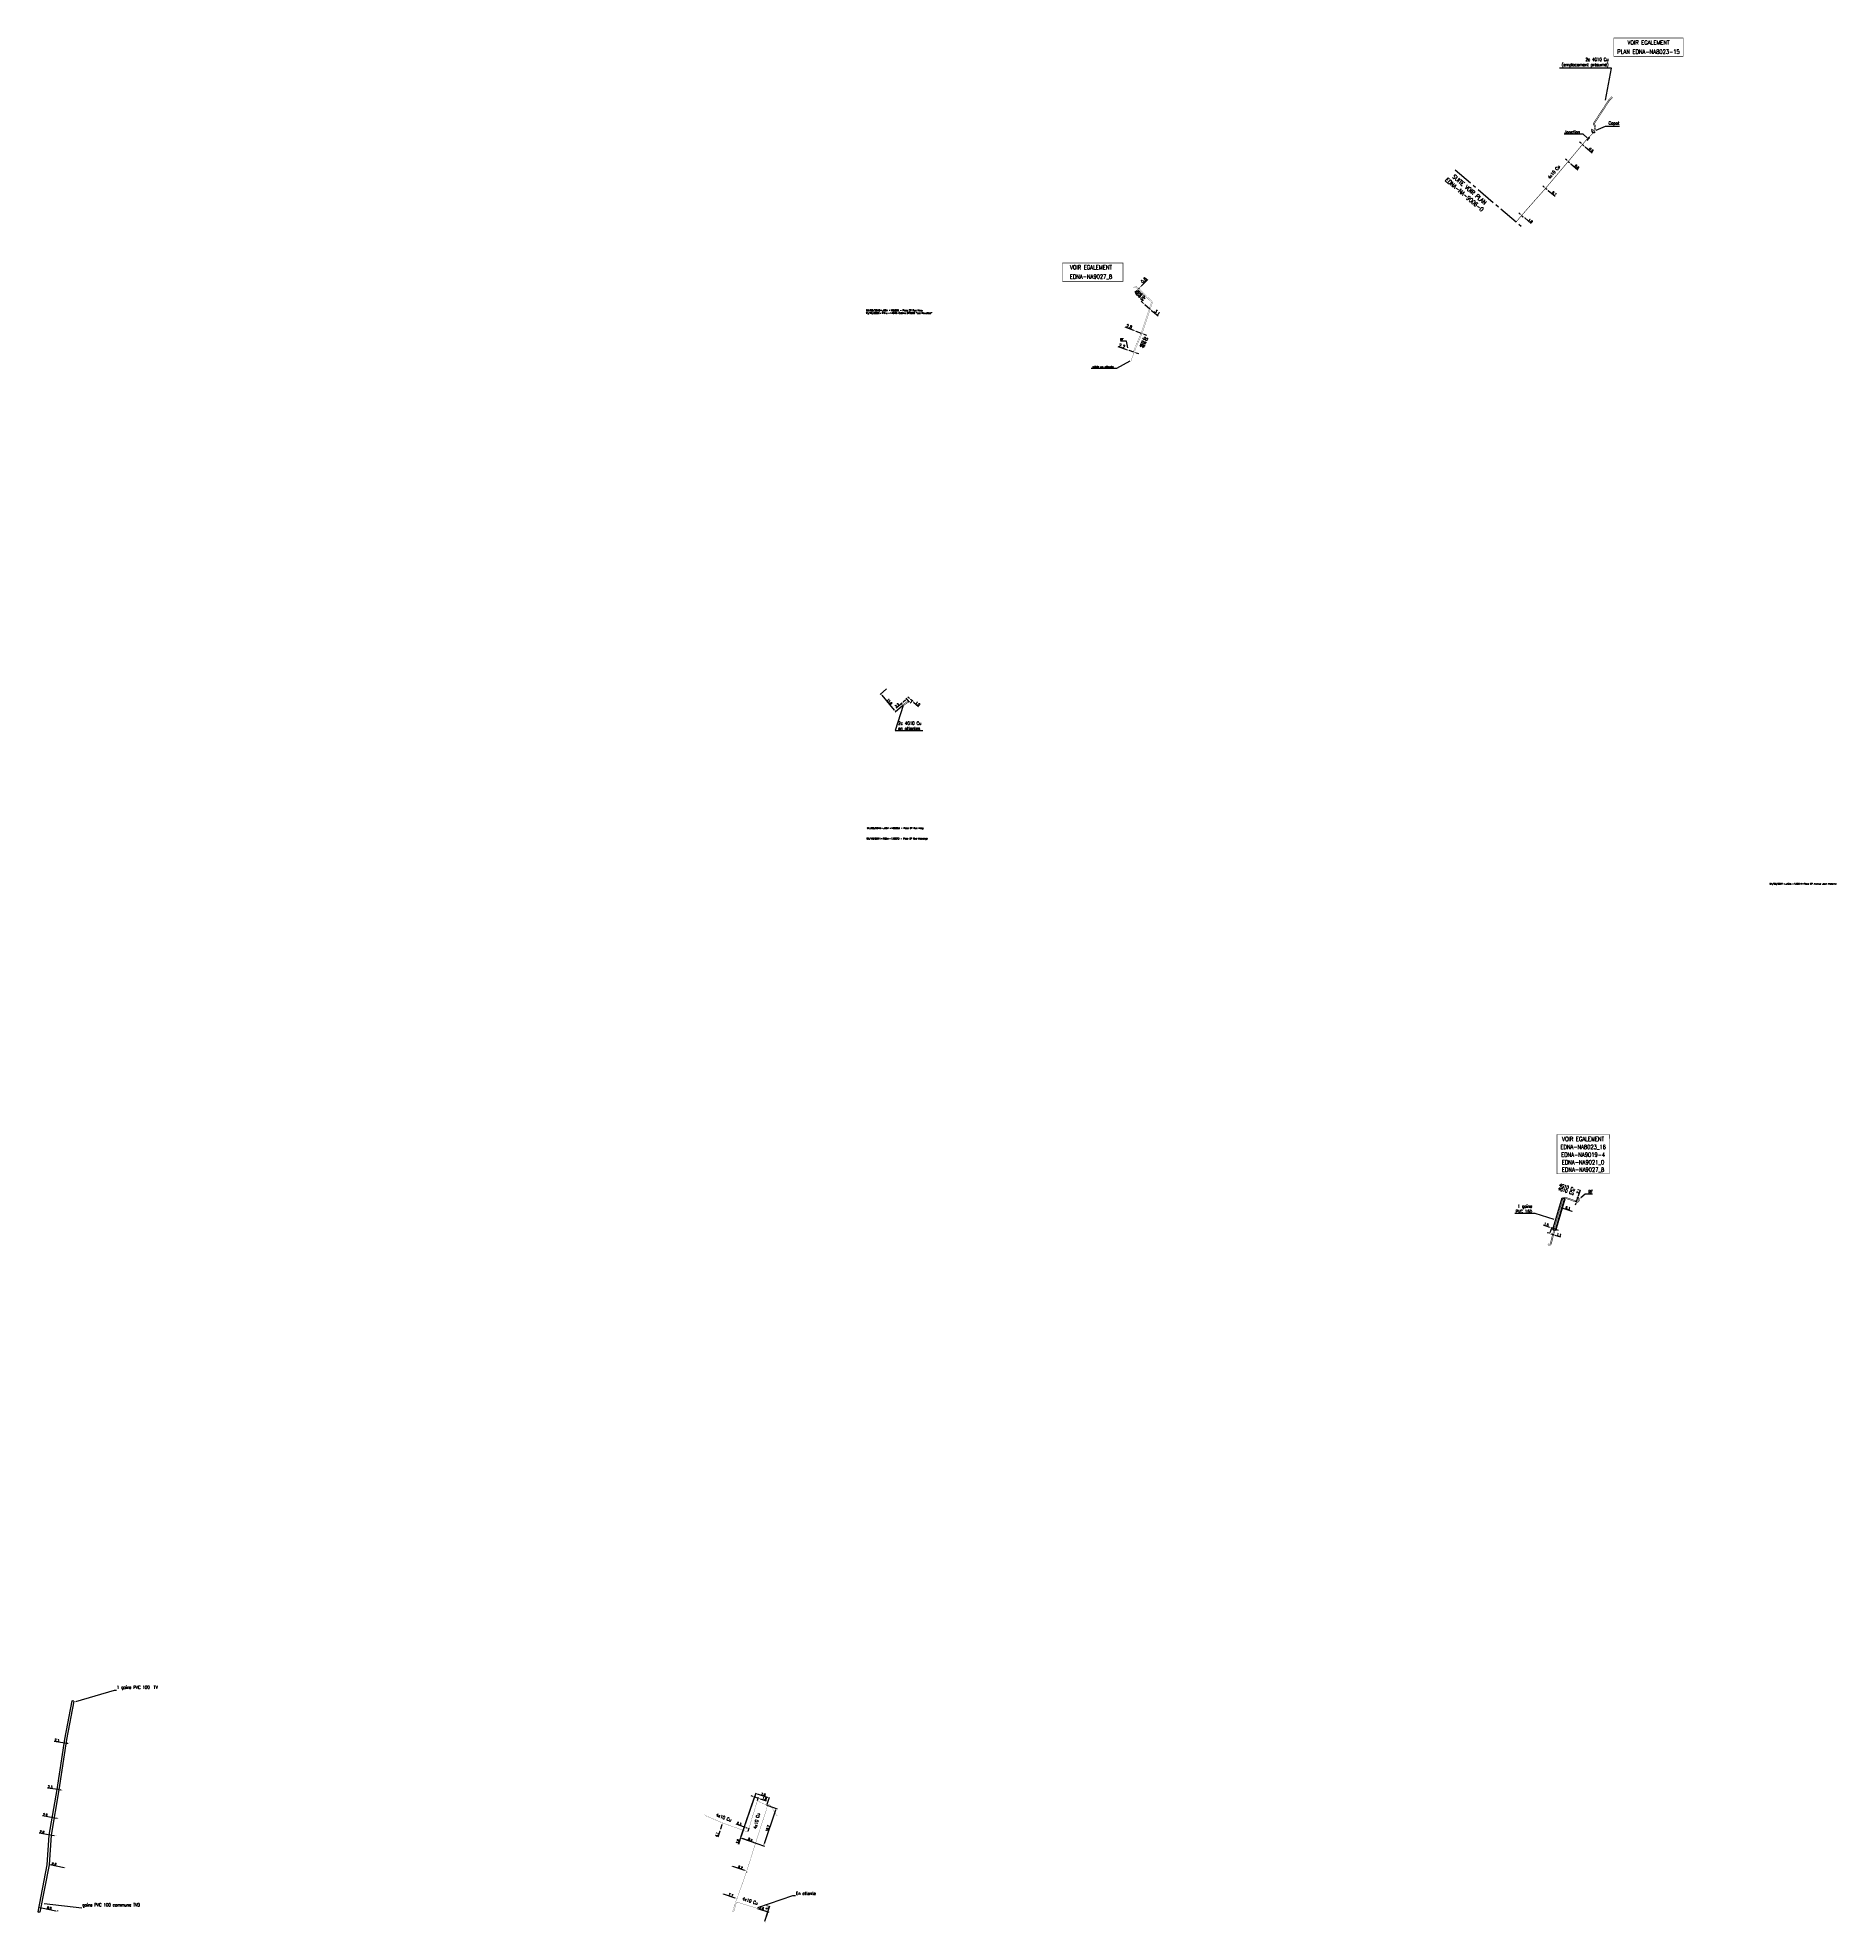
# Model space of a CAD drawing. Header units: millimetres. Extents: x 185116 to 185972, y 126995 to 127892.
import ezdxf
from ezdxf.enums import TextEntityAlignment as Align

# ---------------------------------------------------------------- set-up
doc = ezdxf.new("R2010")
doc.units = ezdxf.units.MM
doc.header["$PDMODE"] = 34
for name, pattern in [('CENTER2', [28.575, 19.05, -3.175, 3.175, -3.175]), ('E_ST_Al', [2000, 1000, 1000]), ('E_ST_Cu', [2000, 1000, 1000])]:
    doc.linetypes.add(name, pattern=pattern)
doc.layers.get('0').update_dxf_attribs({"linetype": 'CONTINUOUS'})
doc.layers.get('Defpoints').update_dxf_attribs({"linetype": 'CONTINUOUS'})
for name, color, linetype in [('E_100', 3, 'CONTINUOUS'), ('E_110', 1, 'CONTINUOUS'), ('E_300', 7, 'CONTINUOUS'), ('E_400', 7, 'CONTINUOUS'), ('E_900', 7, 'CONTINUOUS'), ('E_930', 7, 'CONTINUOUS')]:
    doc.layers.add(name, color=color, linetype=linetype)
doc.layers.add('E_910', color=7, linetype='CONTINUOUS', plot=False)
doc.styles.add('M_ROMANS', font='ROMANS.shx', dxfattribs={"width": 0.75})
doc.styles.get("Standard").update_dxf_attribs({"font": 'romans.shx', "width": 0.85})
doc.dimstyles.get("Standard").update_dxf_attribs({"dimtxt": 1.5, "dimasz": 1.2, "dimexe": 0.625, "dimexo": 0.625, "dimgap": 0.25, "dimtad": 1, "dimdec": 1, "dimzin": 0, "dimdsep": 46, "dimtxsty": 'Standard', "dimcen": -0.5, "dimadec": 0, "dimazin": 0, "dimtfac": 1, "dimtdec": 1, "dimtmove": 0, "dimatfit": 3, "dimfxl": 0, "dimtolj": 1, "dimtzin": 0, "dimarcsym": 0})

# ---------------------------------------------------------------- blocks, each defined once
blk = doc.blocks.new('*D0')
at = {"layer": 'Defpoints', "color": 0, "linetype": 'Continuous', "transparency": 16777216}
for p in [(185822.65, 127807.3), (185823.41, 127806.66), (185823.41, 127806.66)]:
    blk.add_point(p, dxfattribs=at)
at = {"layer": 'E_110', "color": 0, "linetype": 'Continuous', "lineweight": -2, "transparency": 16777216}
for p, q in [((185821.97, 127807.89), (185821.28, 127808.47)), ((185822.65, 127807.3), (185823.41, 127806.66)), ((185823.11, 127806.3), (185823.11, 127806.3)), ((185824.1, 127806.07), (185827.23, 127803.4))]:
    blk.add_line(p, q, dxfattribs=at)
at = {"layer": 'E_110', "color": 0, "linetype": 'Continuous', "transparency": 16777216}
for points in [[(185822.06, 127808), (185821.87, 127807.77), (185822.65, 127807.3)], [(185824.19, 127806.19), (185824, 127805.96), (185823.41, 127806.66)]]:
    blk.add_solid(points, dxfattribs=at)
at = {"layer": 'E_110', "color": 0, "linetype": 'Continuous', "transparency": 16777216, "insert": (185826.86, 127804.7), "char_height": 1.125, "attachment_point": 5, "rotation": 319.56301}
blk.add_mtext('\\A1;1.0', dxfattribs=at)
blk = doc.blocks.new('*D1')
at = {"layer": 'Defpoints', "color": 0, "linetype": 'Continuous', "transparency": 16777216}
for p in [(185834.05, 127820.19), (185834.58, 127819.73), (185834.58, 127819.73)]:
    blk.add_point(p, dxfattribs=at)
at = {"layer": 'E_110', "color": 0, "linetype": 'Continuous', "lineweight": -2, "transparency": 16777216}
for p, q in [((185833.37, 127820.77), (185832.69, 127821.36)), ((185834.05, 127820.19), (185834.58, 127819.73)), ((185835.27, 127819.15), (185838.52, 127816.37))]:
    blk.add_line(p, q, dxfattribs=at)
at = {"layer": 'E_110', "color": 0, "linetype": 'Continuous', "transparency": 16777216}
for points in [[(185833.47, 127820.89), (185833.27, 127820.66), (185834.05, 127820.19)], [(185835.37, 127819.26), (185835.17, 127819.04), (185834.58, 127819.73)]]:
    blk.add_solid(points, dxfattribs=at)
at = {"layer": 'E_110', "color": 0, "linetype": 'Continuous', "transparency": 16777216, "insert": (185838.1, 127817.71), "char_height": 1.125, "attachment_point": 5, "rotation": 319.45749}
blk.add_mtext('\\A1;0.7', dxfattribs=at)
blk = doc.blocks.new('*D2')
at = {"layer": 'Defpoints', "color": 0, "linetype": 'Continuous', "transparency": 16777216}
for p in [(185844.8, 127832.93), (185845.41, 127832.41), (185845.41, 127832.41)]:
    blk.add_point(p, dxfattribs=at)
at = {"layer": 'E_110', "color": 0, "linetype": 'Continuous', "lineweight": -2, "transparency": 16777216}
for p, q in [((185844.12, 127833.51), (185843.44, 127834.1)), ((185844.8, 127832.93), (185845.41, 127832.41)), ((185846.1, 127831.82), (185849.34, 127829.04))]:
    blk.add_line(p, q, dxfattribs=at)
at = {"layer": 'E_110', "color": 0, "linetype": 'Continuous', "transparency": 16777216}
for points in [[(185844.22, 127833.63), (185844.02, 127833.4), (185844.8, 127832.93)], [(185846.19, 127831.93), (185846, 127831.71), (185845.41, 127832.41)]]:
    blk.add_solid(points, dxfattribs=at)
at = {"layer": 'E_110', "color": 0, "linetype": 'Continuous', "transparency": 16777216, "insert": (185848.93, 127830.39), "char_height": 1.125, "attachment_point": 5, "rotation": 319.45749}
blk.add_mtext('\\A1;0.8', dxfattribs=at)
blk = doc.blocks.new('*D3')
at = {"layer": 'Defpoints', "color": 0, "linetype": 'Continuous', "transparency": 16777216}
for p in [(185851.57, 127841), (185852.25, 127840.42), (185852.25, 127840.42)]:
    blk.add_point(p, dxfattribs=at)
at = {"layer": 'E_110', "color": 0, "linetype": 'Continuous', "lineweight": -2, "transparency": 16777216}
for p, q in [((185850.89, 127841.59), (185850.2, 127842.17)), ((185851.27, 127840.64), (185851.27, 127840.64)), ((185851.57, 127841), (185852.25, 127840.42)), ((185851.95, 127840.06), (185851.95, 127840.06)), ((185852.94, 127839.83), (185856.15, 127837.09))]:
    blk.add_line(p, q, dxfattribs=at)
at = {"layer": 'E_110', "color": 0, "linetype": 'Continuous', "transparency": 16777216}
for points in [[(185850.98, 127841.7), (185850.79, 127841.47), (185851.57, 127841)], [(185853.04, 127839.94), (185852.84, 127839.72), (185852.25, 127840.42)]]:
    blk.add_solid(points, dxfattribs=at)
at = {"layer": 'E_110', "color": 0, "linetype": 'Continuous', "transparency": 16777216, "insert": (185855.75, 127838.41), "char_height": 1.125, "attachment_point": 5, "rotation": 319.45749}
blk.add_mtext('\\A1;0.9', dxfattribs=at)
blk = doc.blocks.new('GIS_MODF')
at = {"color": 0, "linetype": 'Continuous', "flags": 128}
for points in [[(-2.26, -0.01), (-1.76, -0.01)], [(1.76, -0.01), (2.26, -0.01)]]:
    blk.add_lwpolyline(points, dxfattribs=at)
at = {"color": 0, "linetype": 'Continuous'}
blk.add_attdef('DATE', text='', height=0.75, dxfattribs=at).set_placement((-2.58, -0.39), align=Align.RIGHT)
at = {"color": 0, "linetype": 'Continuous', "width": 3.590909}
blk.add_attdef('USER', text='', height=0.75, dxfattribs=at).set_placement((-1.52, -0.39), (1.31, -0.39), align=Align.FIT)
at = {"color": 0, "linetype": 'Continuous'}
blk.add_attdef('DESC', (2.53, -0.39), '', height=0.75, dxfattribs=at)
blk = doc.blocks.new('E_300_04')
at = {"color": 0, "linetype": 'Continuous'}
blk.add_arc((0, 0), 1, 270, 90, dxfattribs=at)
at = {"color": 0, "linetype": 'Continuous', "style": 'M_ROMANS', "width": 0.75, "flags": 3}
for tag, p in [('DEF_COUP', (0, -7.5)), ('DEF_LEG', (0, -5)), ('DEF_TYPE', (0, -10))]:
    blk.add_attdef(tag, text='', height=1.2, dxfattribs=at).set_placement(p, align=Align.MIDDLE)
blk = doc.blocks.new('E_300_02')
at = {"color": 0, "linetype": 'Continuous'}
blk.add_solid([(-1, 0.75), (-1, 0), (1, 0.75), (1, 0)], dxfattribs=at)
at = {"color": 0, "linetype": 'Continuous', "style": 'M_ROMANS', "width": 0.75, "flags": 3}
for tag, p in [('DEF_COUP', (0, -6.75)), ('DEF_TYPE', (0, -9.25)), ('DEF_LEG', (0, -4.25))]:
    blk.add_attdef(tag, text='', height=1.2, dxfattribs=at).set_placement(p, align=Align.MIDDLE)
blk = doc.blocks.new('*D7')
at = {"layer": 'Defpoints', "color": 0, "linetype": 'Continuous', "transparency": 16777216}
for p in [(185117.28, 127001.7), (185117.36, 127002.07), (185125.92, 127000)]:
    blk.add_point(p, dxfattribs=at)
at = {"layer": 'E_100', "color": 0, "linetype": 'Continuous', "lineweight": -2, "transparency": 16777216}
for p, q in [((185117.37, 127002.16), (185117.45, 127002.53)), ((185125.11, 127000.54), (185118.24, 127001.9)), ((185126.01, 127000.46), (185126.08, 127000.83))]:
    blk.add_line(p, q, dxfattribs=at)
at = {"layer": 'E_100', "color": 0, "linetype": 'Continuous', "transparency": 16777216}
for points in [[(185118.27, 127002.04), (185118.21, 127001.75), (185117.36, 127002.07)], [(185125.14, 127000.69), (185125.08, 127000.4), (185125.99, 127000.37)]]:
    blk.add_solid(points, dxfattribs=at)
at = {"layer": 'E_100', "color": 0, "linetype": 'Continuous', "transparency": 16777216, "insert": (185122.02, 127001.92), "char_height": 1.125, "attachment_point": 5, "rotation": 348.86603}
blk.add_mtext('\\A1;8.8', dxfattribs=at)
blk = doc.blocks.new('*D8')
at = {"layer": 'Defpoints', "color": 0, "linetype": 'Continuous', "transparency": 16777216}
for p in [(185121.4, 127022.62), (185121.4, 127022.62), (185130.04, 127020.94)]:
    blk.add_point(p, dxfattribs=at)
at = {"layer": 'E_100', "color": 0, "linetype": 'Continuous', "lineweight": -2, "transparency": 16777216}
blk.add_line((185129.15, 127021.11), (185122.28, 127022.45), dxfattribs=at)
at = {"layer": 'E_100', "color": 0, "linetype": 'Continuous', "transparency": 16777216}
for points in [[(185122.31, 127022.6), (185122.25, 127022.3), (185121.4, 127022.62)], [(185129.18, 127021.26), (185129.13, 127020.97), (185130.04, 127020.94)]]:
    blk.add_solid(points, dxfattribs=at)
at = {"layer": 'E_100', "color": 0, "linetype": 'Continuous', "transparency": 16777216, "insert": (185124.28, 127022.83), "char_height": 1.125, "attachment_point": 5, "rotation": 348.99525}
blk.add_mtext('\\A1;8.8', dxfattribs=at)
blk = doc.blocks.new('*D9')
at = {"layer": 'Defpoints', "color": 0, "linetype": 'Continuous', "transparency": 16777216}
for p in [(185129.42, 127080.44), (185129.42, 127080.44), (185131.74, 127080.1)]:
    blk.add_point(p, dxfattribs=at)
at = {"layer": 'E_100', "color": 0, "linetype": 'Continuous', "lineweight": -2, "transparency": 16777216}
for p, q in [((185129.42, 127080.44), (185124.3, 127081.18)), ((185129.49, 127080.9), (185129.49, 127080.9)), ((185130.84, 127080.23), (185130.32, 127080.31)), ((185131.8, 127080.57), (185131.8, 127080.57))]:
    blk.add_line(p, q, dxfattribs=at)
at = {"layer": 'E_100', "color": 0, "linetype": 'Continuous', "transparency": 16777216}
for points in [[(185130.34, 127080.46), (185130.29, 127080.16), (185129.42, 127080.44)], [(185130.87, 127080.38), (185130.82, 127080.08), (185131.74, 127080.1)]]:
    blk.add_solid(points, dxfattribs=at)
at = {"layer": 'E_100', "color": 0, "linetype": 'Continuous', "transparency": 16777216, "insert": (185125.59, 127081.75), "char_height": 1.125, "attachment_point": 5, "rotation": 351.75011}
blk.add_mtext('\\A1;2.3', dxfattribs=at)
blk = doc.blocks.new('*D10')
at = {"layer": 'Defpoints', "color": 0, "linetype": 'Continuous', "transparency": 16777216}
for p in [(185123.82, 127044.92), (185123.82, 127044.92), (185126.64, 127044.41)]:
    blk.add_point(p, dxfattribs=at)
at = {"layer": 'E_100', "color": 0, "linetype": 'Continuous', "lineweight": -2, "transparency": 16777216}
for p, q in [((185123.82, 127044.92), (185118.77, 127045.82)), ((185125.76, 127044.57), (185124.7, 127044.76))]:
    blk.add_line(p, q, dxfattribs=at)
at = {"layer": 'E_100', "color": 0, "linetype": 'Continuous', "transparency": 16777216}
for points in [[(185124.73, 127044.91), (185124.67, 127044.61), (185123.82, 127044.92)], [(185125.79, 127044.72), (185125.73, 127044.42), (185126.64, 127044.41)]]:
    blk.add_solid(points, dxfattribs=at)
at = {"layer": 'E_100', "color": 0, "linetype": 'Continuous', "transparency": 16777216, "insert": (185120.05, 127046.35), "char_height": 1.125, "attachment_point": 5, "rotation": 349.82994}
blk.add_mtext('\\A1;2.9', dxfattribs=at)
blk = doc.blocks.new('*D11')
at = {"layer": 'Defpoints', "color": 0, "linetype": 'Continuous', "transparency": 16777216}
for p in [(185126.21, 127058.3), (185126.21, 127058.3), (185128.49, 127057.97)]:
    blk.add_point(p, dxfattribs=at)
at = {"layer": 'E_100', "color": 0, "linetype": 'Continuous', "lineweight": -2, "transparency": 16777216}
for p, q in [((185126.21, 127058.3), (185121.09, 127059.04)), ((185127.6, 127058.1), (185127.11, 127058.17))]:
    blk.add_line(p, q, dxfattribs=at)
at = {"layer": 'E_100', "color": 0, "linetype": 'Continuous', "transparency": 16777216}
for points in [[(185127.13, 127058.32), (185127.08, 127058.02), (185126.21, 127058.3)], [(185127.62, 127058.25), (185127.58, 127057.95), (185128.49, 127057.97)]]:
    blk.add_solid(points, dxfattribs=at)
at = {"layer": 'E_100', "color": 0, "linetype": 'Continuous', "transparency": 16777216, "insert": (185122.38, 127059.61), "char_height": 1.125, "attachment_point": 5, "rotation": 351.75011}
blk.add_mtext('\\A1;2.3', dxfattribs=at)
blk = doc.blocks.new('*D12')
at = {"layer": 'Defpoints', "color": 0, "linetype": 'Continuous', "transparency": 16777216}
for p in [(185122.34, 127036.69), (185122.34, 127036.68), (185125.14, 127036.18)]:
    blk.add_point(p, dxfattribs=at)
at = {"layer": 'E_100', "color": 0, "linetype": 'Continuous', "lineweight": -2, "transparency": 16777216}
for p, q in [((185122.34, 127036.69), (185117.25, 127037.61)), ((185122.42, 127037.14), (185122.42, 127037.15)), ((185124.26, 127036.35), (185123.23, 127036.53)), ((185125.22, 127036.64), (185125.22, 127036.65))]:
    blk.add_line(p, q, dxfattribs=at)
at = {"layer": 'E_100', "color": 0, "linetype": 'Continuous', "transparency": 16777216}
for points in [[(185123.25, 127036.68), (185123.2, 127036.39), (185122.34, 127036.69)], [(185124.28, 127036.5), (185124.23, 127036.2), (185125.14, 127036.19)]]:
    blk.add_solid(points, dxfattribs=at)
at = {"layer": 'E_100', "color": 0, "linetype": 'Continuous', "transparency": 16777216, "insert": (185118.55, 127038.13), "char_height": 1.125, "attachment_point": 5, "rotation": 349.82994}
blk.add_mtext('\\A1;2.8', dxfattribs=at)
blk = doc.blocks.new('*D13')
at = {"layer": 'Defpoints', "color": 0, "linetype": 'Continuous', "transparency": 16777216}
for p in [(185836.56, 127322.75), (185836.56, 127322.75), (185837.61, 127322.42)]:
    blk.add_point(p, dxfattribs=at)
at = {"layer": 'E_110', "color": 0, "linetype": 'Continuous', "lineweight": -2, "transparency": 16777216}
for p, q in [((185835.7, 127323.02), (185834.84, 127323.28)), ((185836.56, 127322.75), (185837.61, 127322.42)), ((185838.47, 127322.15), (185841.21, 127321.28))]:
    blk.add_line(p, q, dxfattribs=at)
at = {"layer": 'E_110', "color": 0, "linetype": 'Continuous', "transparency": 16777216}
for points in [[(185835.75, 127323.16), (185835.66, 127322.87), (185836.56, 127322.75)], [(185838.51, 127322.29), (185838.42, 127322), (185837.61, 127322.42)]]:
    blk.add_solid(points, dxfattribs=at)
at = {"layer": 'E_110', "color": 0, "linetype": 'Continuous', "transparency": 16777216, "insert": (185840.49, 127322.3), "char_height": 1.125, "attachment_point": 5, "rotation": 342.54563}
blk.add_mtext('\\A1;1.1', dxfattribs=at)
blk = doc.blocks.new('*D14')
at = {"layer": 'Defpoints', "color": 0, "linetype": 'Continuous', "transparency": 16777216}
for p in [(185841.37, 127335.3), (185847.34, 127333.26), (185847.34, 127333.26)]:
    blk.add_point(p, dxfattribs=at)
at = {"layer": 'E_110', "color": 0, "linetype": 'Continuous', "lineweight": -2, "transparency": 16777216}
blk.add_line((185842.23, 127335), (185846.48, 127333.55), dxfattribs=at)
at = {"layer": 'E_110', "color": 0, "linetype": 'Continuous', "transparency": 16777216}
for points in [[(185842.27, 127335.15), (185842.18, 127334.86), (185841.37, 127335.3)], [(185846.53, 127333.69), (185846.44, 127333.41), (185847.34, 127333.26)]]:
    blk.add_solid(points, dxfattribs=at)
at = {"layer": 'E_110', "color": 0, "linetype": 'Continuous', "transparency": 16777216, "insert": (185844.6, 127334.99), "char_height": 1.125, "attachment_point": 5, "rotation": 341.132}
blk.add_mtext('\\A1;6.3', dxfattribs=at)
blk = doc.blocks.new('*D15')
at = {"layer": 'Defpoints', "color": 0, "linetype": 'Continuous', "transparency": 16777216}
for p in [(185849.44, 127340.03), (185849.54, 127337.78), (185850.23, 127339.77)]:
    blk.add_point(p, dxfattribs=at)
at = {"layer": 'E_110', "color": 0, "linetype": 'Continuous', "lineweight": -2, "transparency": 16777216}
for p, q in [((185848.45, 127337.2), (185848.16, 127336.35)), ((185849.1, 127337.93), (185848.31, 127338.2)), ((185848.75, 127338.05), (185849.44, 127340.03)), ((185849.79, 127339.91), (185848.99, 127340.18)), ((185849.73, 127340.88), (185850.72, 127343.72))]:
    blk.add_line(p, q, dxfattribs=at)
at = {"layer": 'E_110', "color": 0, "linetype": 'Continuous', "transparency": 16777216}
for points in [[(185848.31, 127337.25), (185848.6, 127337.15), (185848.75, 127338.05)], [(185849.59, 127340.93), (185849.88, 127340.83), (185849.44, 127340.03)]]:
    blk.add_solid(points, dxfattribs=at)
at = {"layer": 'E_110', "color": 0, "linetype": 'Continuous', "transparency": 16777216, "insert": (185849.67, 127342.97), "char_height": 1.125, "attachment_point": 5, "rotation": 70.85843}
blk.add_mtext('\\A1;2.1', dxfattribs=at)
blk = doc.blocks.new('*D17')
at = {"layer": 'Defpoints', "color": 0, "linetype": 'Continuous', "transparency": 16777216}
for p in [(185836.1, 127323), (185836.94, 127325.52), (185838.39, 127325.02)]:
    blk.add_point(p, dxfattribs=at)
at = {"layer": 'E_110', "color": 0, "linetype": 'Continuous', "lineweight": -2, "transparency": 16777216}
for p, q in [((185836.09, 127325.81), (185833.12, 127326.84)), ((185836.25, 127323.44), (185837.09, 127325.96)), ((185838.39, 127325.02), (185836.94, 127325.52)), ((185839.24, 127324.73), (185840.09, 127324.43))]:
    blk.add_line(p, q, dxfattribs=at)
at = {"layer": 'E_110', "color": 0, "linetype": 'Continuous', "transparency": 16777216}
for points in [[(185836.14, 127325.95), (185836.04, 127325.67), (185836.94, 127325.52)], [(185839.28, 127324.87), (185839.19, 127324.58), (185838.39, 127325.02)]]:
    blk.add_solid(points, dxfattribs=at)
at = {"layer": 'E_110', "color": 0, "linetype": 'Continuous', "transparency": 16777216, "insert": (185834.42, 127327.18), "char_height": 1.125, "attachment_point": 5, "rotation": 340.97606}
blk.add_mtext('\\A1;1.5', dxfattribs=at)
blk = doc.blocks.new('*D18')
at = {"layer": 'Defpoints', "color": 0, "linetype": 'Continuous', "transparency": 16777216}
for p in [(185531.29, 127574.82), (185531.63, 127576.65), (185532.61, 127576.34)]:
    blk.add_point(p, dxfattribs=at)
at = {"layer": 'E_110', "color": 0, "linetype": 'Continuous', "lineweight": -2, "transparency": 16777216}
for p, q in [((185531.22, 127577.55), (185530.54, 127578.14)), ((185531.6, 127575.18), (185532.92, 127576.69)), ((185531.9, 127576.96), (185532.61, 127576.34)), ((185531.94, 127577.01), (185532.21, 127577.32)), ((185533.29, 127575.75), (185535.66, 127573.68))]:
    blk.add_line(p, q, dxfattribs=at)
at = {"layer": 'E_110', "color": 0, "linetype": 'Continuous', "transparency": 16777216}
for points in [[(185531.32, 127577.67), (185531.12, 127577.44), (185531.9, 127576.96)], [(185533.39, 127575.86), (185533.19, 127575.63), (185532.61, 127576.34)]]:
    blk.add_solid(points, dxfattribs=at)
at = {"layer": 'E_110', "color": 0, "linetype": 'Continuous', "transparency": 16777216, "insert": (185535.31, 127574.98), "char_height": 1.125, "attachment_point": 5, "rotation": 318.91366}
blk.add_mtext('\\A1;1.0', dxfattribs=at)
blk = doc.blocks.new('*D19')
at = {"layer": 'Defpoints', "color": 0, "linetype": 'Continuous', "transparency": 16777216}
for p in [(185528.39, 127574.27), (185530.12, 127577.16), (185531.71, 127575.31)]:
    blk.add_point(p, dxfattribs=at)
at = {"layer": 'E_110', "color": 0, "linetype": 'Continuous', "lineweight": -2, "transparency": 16777216}
for p, q in [((185527.69, 127575.08), (185525.02, 127572.79)), ((185528.08, 127574.63), (185527.39, 127575.44)), ((185529.44, 127576.58), (185528.38, 127575.67)), ((185531.41, 127575.66), (185529.82, 127577.52))]:
    blk.add_line(p, q, dxfattribs=at)
at = {"layer": 'E_110', "color": 0, "linetype": 'Continuous', "transparency": 16777216}
for points in [[(185528.28, 127575.78), (185528.47, 127575.55), (185527.69, 127575.08)], [(185529.34, 127576.69), (185529.54, 127576.46), (185530.12, 127577.16)]]:
    blk.add_solid(points, dxfattribs=at)
at = {"layer": 'E_110', "color": 0, "linetype": 'Continuous', "transparency": 16777216, "insert": (185525.43, 127574.14), "char_height": 1.125, "attachment_point": 5, "rotation": 40.55732}
blk.add_mtext('\\A1;3.2', dxfattribs=at)
blk = doc.blocks.new('*D20')
at = {"layer": 'Defpoints', "color": 0, "linetype": 'Continuous', "transparency": 16777216}
for p in [(185517.67, 127579.62), (185520.77, 127582.28), (185528.39, 127574.27)]:
    blk.add_point(p, dxfattribs=at)
at = {"layer": 'E_110', "color": 0, "linetype": 'Continuous', "lineweight": -2, "transparency": 16777216}
for p, q in [((185520.42, 127581.97), (185517.32, 127579.31)), ((185524.27, 127571.93), (185518.26, 127578.94)), ((185528.03, 127573.97), (185524.51, 127570.94))]:
    blk.add_line(p, q, dxfattribs=at)
at = {"layer": 'E_110', "color": 0, "linetype": 'Continuous', "transparency": 16777216}
for points in [[(185518.37, 127579.03), (185518.15, 127578.84), (185517.67, 127579.62)], [(185524.39, 127572.03), (185524.16, 127571.83), (185524.86, 127571.25)]]:
    blk.add_solid(points, dxfattribs=at)
at = {"layer": 'E_110', "color": 0, "linetype": 'Continuous', "transparency": 16777216, "insert": (185521.84, 127575.92), "char_height": 1.125, "attachment_point": 5, "rotation": 310.64635}
blk.add_mtext('\\A1;11.0', dxfattribs=at)
blk = doc.blocks.new('*D21')
at = {"layer": 'Defpoints', "color": 0, "linetype": 'Continuous', "transparency": 16777216}
for p in [(185442.33, 127042.46), (185441.05, 127038.56), (185441.05, 127038.56)]:
    blk.add_point(p, dxfattribs=at)
at = {"layer": 'E_110', "color": 0, "linetype": 'Continuous', "lineweight": -2, "transparency": 16777216}
for p, q in [((185442.05, 127041.6), (185441.33, 127039.42)), ((185441.05, 127038.56), (185440.1, 127035.71))]:
    blk.add_line(p, q, dxfattribs=at)
at = {"layer": 'E_110', "color": 0, "linetype": 'Continuous', "transparency": 16777216}
for points in [[(185441.9, 127041.65), (185442.19, 127041.56), (185442.33, 127042.46)], [(185441.18, 127039.47), (185441.47, 127039.37), (185441.05, 127038.56)]]:
    blk.add_solid(points, dxfattribs=at)
at = {"layer": 'E_110', "color": 0, "linetype": 'Continuous', "transparency": 16777216, "insert": (185439.72, 127036.94), "char_height": 1.125, "attachment_point": 5, "rotation": 71.75228}
blk.add_mtext('\\A1;4.1', dxfattribs=at)
blk = doc.blocks.new('*D22')
at = {"layer": 'Defpoints', "color": 0, "linetype": 'Continuous', "transparency": 16777216}
for p in [(185451, 127035.3), (185451, 127035.3), (185452.23, 127038.9)]:
    blk.add_point(p, dxfattribs=at)
at = {"layer": 'E_110', "color": 0, "linetype": 'Continuous', "lineweight": -2, "transparency": 16777216}
for p, q in [((185451, 127035.3), (185449.94, 127032.2)), ((185451.94, 127038.05), (185451.29, 127036.16))]:
    blk.add_line(p, q, dxfattribs=at)
at = {"layer": 'E_110', "color": 0, "linetype": 'Continuous', "transparency": 16777216}
for points in [[(185451.15, 127036.21), (185451.43, 127036.11), (185451, 127035.3)], [(185451.8, 127038.1), (185452.08, 127038), (185452.23, 127038.9)]]:
    blk.add_solid(points, dxfattribs=at)
at = {"layer": 'E_110', "color": 0, "linetype": 'Continuous', "transparency": 16777216, "insert": (185449.62, 127033.57), "char_height": 1.125, "attachment_point": 5, "rotation": 71.17564}
blk.add_mtext('\\A1;3.8', dxfattribs=at)
blk = doc.blocks.new('*D23')
at = {"layer": 'Defpoints', "color": 0, "linetype": 'Continuous', "transparency": 16777216}
for p in [(185458.19, 127056.4), (185463.46, 127050.89), (185451, 127035.3)]:
    blk.add_point(p, dxfattribs=at)
at = {"layer": 'E_110', "color": 0, "linetype": 'Continuous', "lineweight": -2, "transparency": 16777216}
for p, q in [((185451.15, 127035.75), (185458.34, 127056.84)), ((185463.74, 127054.51), (185459.04, 127056.11)), ((185463.61, 127051.33), (185464.74, 127054.66))]:
    blk.add_line(p, q, dxfattribs=at)
at = {"layer": 'E_110', "color": 0, "linetype": 'Continuous', "transparency": 16777216}
for points in [[(185459.09, 127056.25), (185459, 127055.97), (185458.19, 127056.4)], [(185463.79, 127054.65), (185463.69, 127054.36), (185464.59, 127054.22)]]:
    blk.add_solid(points, dxfattribs=at)
at = {"layer": 'E_110', "color": 0, "linetype": 'Continuous', "transparency": 16777216, "insert": (185461.77, 127055.97), "char_height": 1.125, "attachment_point": 5, "rotation": 341.17564}
blk.add_mtext('\\A1;7.8', dxfattribs=at)
blk = doc.blocks.new('*D24')
at = {"layer": 'Defpoints', "color": 0, "linetype": 'Continuous', "transparency": 16777216}
for p in [(185463.46, 127050.89), (185451, 127035.3), (185461.87, 127031.6)]:
    blk.add_point(p, dxfattribs=at)
at = {"layer": 'E_110', "color": 0, "linetype": 'Continuous', "lineweight": -2, "transparency": 16777216}
for p, q in [((185463.9, 127050.74), (185468.38, 127049.22)), ((185467.64, 127048.51), (185462.16, 127032.45)), ((185451.45, 127035.15), (185462.32, 127031.45))]:
    blk.add_line(p, q, dxfattribs=at)
at = {"layer": 'E_110', "color": 0, "linetype": 'Continuous', "transparency": 16777216}
for points in [[(185467.5, 127048.56), (185467.78, 127048.47), (185467.93, 127049.37)], [(185462.02, 127032.5), (185462.31, 127032.4), (185461.87, 127031.6)]]:
    blk.add_solid(points, dxfattribs=at)
at = {"layer": 'E_110', "color": 0, "linetype": 'Continuous', "transparency": 16777216, "insert": (185463.89, 127039.82), "char_height": 1.125, "attachment_point": 5, "rotation": 71.17564}
blk.add_mtext('\\A1;18.7', dxfattribs=at)
blk = doc.blocks.new('*D25')
at = {"layer": 'Defpoints', "color": 0, "linetype": 'Continuous', "transparency": 16777216}
for p in [(185457.65, 127054.81), (185458.84, 127052.72), (185451, 127035.3)]:
    blk.add_point(p, dxfattribs=at)
at = {"layer": 'E_110', "color": 0, "linetype": 'Continuous', "lineweight": -2, "transparency": 16777216}
for p, q in [((185451.15, 127035.75), (185457.8, 127055.26)), ((185456.8, 127055.1), (185455.95, 127055.39)), ((185457.65, 127054.81), (185459.36, 127054.23)), ((185458.99, 127053.17), (185459.51, 127054.67)), ((185460.21, 127053.94), (185463.18, 127052.93))]:
    blk.add_line(p, q, dxfattribs=at)
at = {"layer": 'E_110', "color": 0, "linetype": 'Continuous', "transparency": 16777216}
for points in [[(185456.85, 127055.24), (185456.75, 127054.96), (185457.65, 127054.81)], [(185460.26, 127054.08), (185460.16, 127053.8), (185459.36, 127054.23)]]:
    blk.add_solid(points, dxfattribs=at)
at = {"layer": 'E_110', "color": 0, "linetype": 'Continuous', "transparency": 16777216, "insert": (185462.36, 127054), "char_height": 1.125, "attachment_point": 5, "rotation": 341.17564}
blk.add_mtext('\\A1;1.8', dxfattribs=at)
blk = doc.blocks.new('*D26')
at = {"layer": 'Defpoints', "color": 0, "linetype": 'Continuous', "transparency": 16777216}
for p in [(185452.76, 127040.46), (185451, 127035.3), (185454.41, 127038.16)]:
    blk.add_point(p, dxfattribs=at)
at = {"layer": 'E_110', "color": 0, "linetype": 'Continuous', "lineweight": -2, "transparency": 16777216}
for p, q in [((185452.76, 127040.46), (185448.83, 127041.8)), ((185451.15, 127035.75), (185452.91, 127040.91)), ((185454.09, 127040.01), (185453.61, 127040.17)), ((185454.56, 127038.6), (185455.09, 127040.16))]:
    blk.add_line(p, q, dxfattribs=at)
at = {"layer": 'E_110', "color": 0, "linetype": 'Continuous', "transparency": 16777216}
for points in [[(185453.66, 127040.31), (185453.56, 127040.03), (185452.76, 127040.46)], [(185454.13, 127040.15), (185454.04, 127039.87), (185454.94, 127039.72)]]:
    blk.add_solid(points, dxfattribs=at)
at = {"layer": 'E_110', "color": 0, "linetype": 'Continuous', "transparency": 16777216, "insert": (185450.2, 127042.13), "char_height": 1.125, "attachment_point": 5, "rotation": 341.17564}
blk.add_mtext('\\A1;2.3', dxfattribs=at)
blk = doc.blocks.new('*D27')
at = {"layer": 'Defpoints', "color": 0, "linetype": 'Continuous', "transparency": 16777216}
for p in [(185451, 127035.3), (185451, 127035.3), (185458.1, 127032.88)]:
    blk.add_point(p, dxfattribs=at)
at = {"layer": 'E_110', "color": 0, "linetype": 'Continuous', "lineweight": -2, "transparency": 16777216}
blk.add_line((185457.25, 127033.18), (185451.85, 127035.01), dxfattribs=at)
at = {"layer": 'E_110', "color": 0, "linetype": 'Continuous', "transparency": 16777216}
for points in [[(185451.9, 127035.16), (185451.81, 127034.87), (185451, 127035.3)], [(185457.3, 127033.32), (185457.2, 127033.03), (185458.1, 127032.88)]]:
    blk.add_solid(points, dxfattribs=at)
at = {"layer": 'E_110', "color": 0, "linetype": 'Continuous', "transparency": 16777216, "insert": (185455.62, 127034.52), "char_height": 1.125, "attachment_point": 5, "rotation": 341.17564}
blk.add_mtext('\\A1;8.4', dxfattribs=at)
blk = doc.blocks.new('*D28')
at = {"layer": 'Defpoints', "color": 0, "linetype": 'Continuous', "transparency": 16777216}
for p in [(185446.45, 127021.96), (185446.45, 127021.96), (185453.91, 127019.55)]:
    blk.add_point(p, dxfattribs=at)
at = {"layer": 'E_110', "color": 0, "linetype": 'Continuous', "lineweight": -2, "transparency": 16777216}
for p, q in [((185453.04, 127019.78), (185447.31, 127021.68)), ((185453.76, 127019.11), (185453.74, 127019.05))]:
    blk.add_line(p, q, dxfattribs=at)
at = {"layer": 'E_110', "color": 0, "linetype": 'Continuous', "transparency": 16777216}
for points in [[(185447.35, 127021.82), (185447.26, 127021.54), (185446.45, 127021.96)], [(185453.08, 127019.92), (185452.99, 127019.64), (185453.89, 127019.5)]]:
    blk.add_solid(points, dxfattribs=at)
at = {"layer": 'E_110', "color": 0, "linetype": 'Continuous', "transparency": 16777216, "insert": (185450.88, 127021.28), "char_height": 1.125, "attachment_point": 5, "rotation": 341.66661}
blk.add_mtext('\\A1;8.2', dxfattribs=at)
blk = doc.blocks.new('*D29')
at = {"layer": 'Defpoints', "color": 0, "linetype": 'Continuous', "transparency": 16777216}
for p in [(185441.95, 127008.77), (185441.95, 127008.77), (185449.3, 127006.47)]:
    blk.add_point(p, dxfattribs=at)
at = {"layer": 'E_110', "color": 0, "linetype": 'Continuous', "lineweight": -2, "transparency": 16777216}
blk.add_line((185448.44, 127006.73), (185442.81, 127008.5), dxfattribs=at)
at = {"layer": 'E_110', "color": 0, "linetype": 'Continuous', "transparency": 16777216}
for points in [[(185442.86, 127008.64), (185442.77, 127008.35), (185441.95, 127008.77)], [(185448.49, 127006.88), (185448.4, 127006.59), (185449.3, 127006.47)]]:
    blk.add_solid(points, dxfattribs=at)
at = {"layer": 'E_110', "color": 0, "linetype": 'Continuous', "transparency": 16777216, "insert": (185446.32, 127008.19), "char_height": 1.125, "attachment_point": 5, "rotation": 342.62419}
blk.add_mtext('\\A1;7.7', dxfattribs=at)
blk = doc.blocks.new('E_300_01')
at = {"color": 0, "linetype": 'Continuous'}
for points in [[(-1, 0.75), (-1, 0), (1, 0.75), (1, 0)], [(-0.375, 1.375), (0.375, 1.375), (-0.375, 0.75), (0.375, 0.75)]]:
    blk.add_solid(points, dxfattribs=at)
at = {"color": 0, "linetype": 'Continuous', "style": 'M_ROMANS', "width": 0.75, "flags": 3}
for tag, p in [('DEF_COUP', (0, -6.75)), ('DEF_TYPE', (0, -9.25)), ('DEF_LEG', (0, -4.25))]:
    blk.add_attdef(tag, text='', height=1.2, dxfattribs=at).set_placement(p, align=Align.MIDDLE)
blk = doc.blocks.new('*D30')
at = {"layer": 'Defpoints', "color": 0, "linetype": 'Continuous', "transparency": 16777216}
for p in [(185458.64, 127001.86), (185462.44, 126995.31), (185462.44, 126995.31)]:
    blk.add_point(p, dxfattribs=at)
at = {"layer": 'E_110', "color": 0, "linetype": 'Continuous', "lineweight": -2, "transparency": 16777216}
for p, q in [((185459.08, 127001.72), (185464.42, 127000.03)), ((185462.71, 126996.17), (185463.7, 126999.31)), ((185462.89, 126995.17), (185462.89, 126995.17)), ((185463.98, 127000.17), (185464.88, 127003.04))]:
    blk.add_line(p, q, dxfattribs=at)
at = {"layer": 'E_110', "color": 0, "linetype": 'Continuous', "transparency": 16777216}
for points in [[(185462.57, 126996.21), (185462.85, 126996.12), (185462.44, 126995.31)], [(185463.56, 126999.36), (185463.85, 126999.27), (185463.98, 127000.17)]]:
    blk.add_solid(points, dxfattribs=at)
at = {"layer": 'E_110', "color": 0, "linetype": 'Continuous', "transparency": 16777216, "insert": (185463.85, 127002.26), "char_height": 1.125, "attachment_point": 5, "rotation": 72.46245}
blk.add_mtext('\\A1;5.1', dxfattribs=at)
blk = doc.blocks.new('*D31')
at = {"layer": 'Defpoints', "color": 0, "linetype": 'Continuous', "transparency": 16777216}
for p in [(185458.64, 127001.86), (185462.44, 126995.31), (185463.98, 127000.17)]:
    blk.add_point(p, dxfattribs=at)
at = {"layer": 'E_110', "color": 0, "linetype": 'Continuous', "lineweight": -2, "transparency": 16777216}
for p, q in [((185459.49, 127001.59), (185463.12, 127000.44)), ((185462.58, 126995.75), (185464.12, 127000.62))]:
    blk.add_line(p, q, dxfattribs=at)
at = {"layer": 'E_110', "color": 0, "linetype": 'Continuous', "transparency": 16777216}
for points in [[(185459.54, 127001.73), (185459.45, 127001.44), (185458.64, 127001.86)], [(185463.16, 127000.59), (185463.07, 127000.3), (185463.98, 127000.17)]]:
    blk.add_solid(points, dxfattribs=at)
at = {"layer": 'E_110', "color": 0, "linetype": 'Continuous', "transparency": 16777216, "insert": (185461.04, 127001.88), "char_height": 1.125, "attachment_point": 5, "rotation": 342.46245}
blk.add_mtext('\\A1;5.6', dxfattribs=at)
blk = doc.blocks.new('*D32')
at = {"layer": 'Defpoints', "color": 0, "linetype": 'Continuous', "transparency": 16777216}
for p in [(185640.29, 127772.27), (185640.84, 127772.85), (185640.84, 127772.85)]:
    blk.add_point(p, dxfattribs=at)
at = {"layer": 'E_110', "color": 0, "linetype": 'Continuous', "lineweight": -2, "transparency": 16777216}
for p, q in [((185641.68, 127773.71), (185644.71, 127776.86)), ((185639.46, 127771.41), (185638.63, 127770.54)), ((185640.29, 127772.27), (185640.84, 127772.85))]:
    blk.add_line(p, q, dxfattribs=at)
at = {"layer": 'E_110', "color": 0, "linetype": 'Continuous', "transparency": 16777216}
for points in [[(185639.31, 127771.55), (185639.6, 127771.27), (185640.29, 127772.27)], [(185641.53, 127773.85), (185641.82, 127773.57), (185640.84, 127772.85)]]:
    blk.add_solid(points, dxfattribs=at)
at = {"layer": 'E_110', "color": 0, "linetype": 'Continuous', "transparency": 16777216, "insert": (185642.89, 127776.41), "char_height": 1.5, "attachment_point": 5, "rotation": 46.11844}
blk.add_mtext('\\A1;0.8', dxfattribs=at)
blk = doc.blocks.new('*D33')
at = {"layer": 'Defpoints', "color": 0, "linetype": 'Continuous', "transparency": 16777216}
for p in [(185635.94, 127742.96), (185635.94, 127742.96), (185638.02, 127742.26)]:
    blk.add_point(p, dxfattribs=at)
at = {"layer": 'E_110', "color": 0, "linetype": 'Continuous', "lineweight": -2, "transparency": 16777216}
for p, q in [((185634.8, 127743.35), (185630.66, 127744.74)), ((185638.02, 127742.26), (185635.94, 127742.96)), ((185639.16, 127741.88), (185640.3, 127741.5))]:
    blk.add_line(p, q, dxfattribs=at)
at = {"layer": 'E_110', "color": 0, "linetype": 'Continuous', "transparency": 16777216}
for points in [[(185634.87, 127743.53), (185634.74, 127743.16), (185635.94, 127742.96)], [(185639.23, 127742.07), (185639.1, 127741.69), (185638.02, 127742.26)]]:
    blk.add_solid(points, dxfattribs=at)
at = {"layer": 'E_110', "color": 0, "linetype": 'Continuous', "transparency": 16777216, "insert": (185632.48, 127745.18), "char_height": 1.5, "attachment_point": 5, "rotation": 341.41094}
blk.add_mtext('\\A1;2.2', dxfattribs=at)
blk = doc.blocks.new('*D34')
at = {"layer": 'Defpoints', "color": 0, "linetype": 'Continuous', "transparency": 16777216}
for p in [(185639.22, 127752.1), (185639.22, 127752.1), (185641.8, 127751.15)]:
    blk.add_point(p, dxfattribs=at)
at = {"layer": 'E_110', "color": 0, "linetype": 'Continuous', "lineweight": -2, "transparency": 16777216}
for p, q in [((185638.09, 127752.52), (185634, 127754.03)), ((185641.8, 127751.15), (185639.22, 127752.1)), ((185642.92, 127750.73), (185644.05, 127750.31))]:
    blk.add_line(p, q, dxfattribs=at)
at = {"layer": 'E_110', "color": 0, "linetype": 'Continuous', "transparency": 16777216}
for points in [[(185638.16, 127752.7), (185638.03, 127752.33), (185639.22, 127752.1)], [(185642.99, 127750.92), (185642.86, 127750.54), (185641.8, 127751.15)]]:
    blk.add_solid(points, dxfattribs=at)
at = {"layer": 'E_110', "color": 0, "linetype": 'Continuous', "transparency": 16777216, "insert": (185635.83, 127754.42), "char_height": 1.5, "attachment_point": 5, "rotation": 339.69182}
blk.add_mtext('\\A1;2.8', dxfattribs=at)
blk = doc.blocks.new('*D35')
at = {"layer": 'Defpoints', "color": 0, "linetype": 'Continuous', "transparency": 16777216}
for p in [(185643.33, 127764.87), (185643.33, 127764.87), (185645.67, 127762.84)]:
    blk.add_point(p, dxfattribs=at)
at = {"layer": 'E_110', "color": 0, "linetype": 'Continuous', "lineweight": -2, "transparency": 16777216}
for p, q in [((185642.42, 127765.66), (185641.52, 127766.44)), ((185643.33, 127764.87), (185645.67, 127762.84)), ((185646.58, 127762.05), (185649.61, 127759.43))]:
    blk.add_line(p, q, dxfattribs=at)
at = {"layer": 'E_110', "color": 0, "linetype": 'Continuous', "transparency": 16777216}
for points in [[(185642.56, 127765.81), (185642.29, 127765.5), (185643.33, 127764.87)], [(185646.71, 127762.2), (185646.45, 127761.9), (185645.67, 127762.84)]]:
    blk.add_solid(points, dxfattribs=at)
at = {"layer": 'E_110', "color": 0, "linetype": 'Continuous', "transparency": 16777216, "insert": (185649.2, 127761.1), "char_height": 1.5, "attachment_point": 5, "rotation": 319.08242}
blk.add_mtext('\\A1;3.1', dxfattribs=at)

msp = doc.modelspace()

# ---------------------------------------------------------------- linework, layer by layer
at = {"layer": 'E_110', "linetype": 'E_ST_Cu', "flags": 128}
for points in [[(185820.04, 127804.18, 0.25, 0.25, 0), (185822.65, 127807.3, 0.25, 0.25, 0), (185834.05, 127820.19, 0.25, 0.25, 0), (185844.8, 127832.93, 0.25, 0.25, 0), (185851.57, 127841, 0.25, 0.25, 0), (185854.06, 127843.96, 0.25, 0.25, 0), (185854.68, 127844.69, 0.25, 0.25, -0.072895), (185854.79, 127844.78, 0.25, 0.25, 0), (185855.47, 127845.23, 0.25, 0.25, 0.073424), (185855.58, 127845.33, 0.25, 0.25, 0), (185857.33, 127847.42, 0.25, 0.25, 0), (185857.9, 127848.86, 0.25, 0.25, 0.217789), (185857.86, 127849.69, 0.25, 0.25, 0), (185857.5, 127850.38, 0.25, 0.25, -0.271354), (185857.55, 127851.39, 0.25, 0.25, 0), (185864.48, 127861.95, 0.25, 0.25, -0.053692), (185864.62, 127862.11, 0.25, 0.25, 0), (185866.05, 127863.51, 0, 0, 0)], [(185835.09, 127317.57, 0.25, 0.25, 0), (185835.35, 127317.43, 0.25, 0.25, 0.490997), (185836.79, 127318.07, 0.25, 0.25, 0), (185837.85, 127322.34, 0.25, 0.25, -0.011662), (185837.86, 127322.36, 0.25, 0.25, 0), (185838.62, 127324.95, 0.25, 0.25, 0), (185841.61, 127335.23, 0.25, 0.25, 0), (185842.8, 127339.3, 0.25, 0.25, -0.429061), (185843.44, 127339.63, 0.25, 0.25, 0), (185848.75, 127337.79, 0.25, 0.25, 0.414037), (185850.02, 127338.41, 0.25, 0.25, 0), (185850.47, 127339.68, 0, 0, 0)], [(185835.33, 127318.01, 0.25, 0.25, 0), (185835.59, 127317.87, 0.25, 0.25, 0.490997), (185836.31, 127318.19, 0.25, 0.25, 0), (185837.37, 127322.47, 0.25, 0.25, -0.011662), (185837.37, 127322.49, 0.25, 0.25, 0), (185838.15, 127325.09, 0.25, 0.25, 0), (185841.13, 127335.37, 0.25, 0.25, 0), (185842.32, 127339.44, 0.25, 0.25, -0.429061), (185843.61, 127340.11, 0.25, 0.25, 0), (185848.92, 127338.27, 0.25, 0.25, 0.414037), (185849.55, 127338.57, 0.25, 0.25, 0), (185849.99, 127339.85, 0, 0, 0)]]:
    msp.add_lwpolyline(points, format="xyseb", dxfattribs=at)
for points, const_width in [([(185865.7, 127863.87), (185864.27, 127862.47, 0.053692), (185864.06, 127862.22), (185857.14, 127851.67, 0.271354), (185857.06, 127850.15), (185857.42, 127849.46, -0.217789), (185857.44, 127849.04), (185856.9, 127847.68), (185856.52, 127847.22)], 0.25), ([(185433.71, 127046.5), (185433.75, 127046.35, 0.229704), (185434.04, 127046.02), (185442.33, 127042.46), (185453.91, 127038.34, 0.427702), (185454.56, 127038.66), (185458.74, 127052.37, -0.449792), (185459.42, 127052.68), (185463.46, 127050.89), (185463.81, 127050.88), (185464.15, 127051.09), (185464.32, 127051.19, -0.409734), (185465, 127051.02), (185468, 127046.16, 0.183123), (185468.28, 127045.95), (185468.55, 127045.86)], 0.1), ([(185447.13, 127000), (185448.52, 127004.7, -0.033054), (185448.54, 127004.76), (185449.3, 127006.47), (185453.89, 127019.5), (185458.1, 127032.88), (185463.51, 127049.68), (185463.63, 127050.89)], 0.1), ([(185458.64, 127001.86), (185449.58, 127004.72, 0.419621), (185448.95, 127004.39), (185447.65, 127000)], 0.1)]:
    msp.add_lwpolyline(points, format="xyb", dxfattribs=dict(at, const_width=const_width))
at = {"layer": 'E_110', "linetype": 'E_ST_Cu', "ltscale": 0.5}
for points in [[(185637.71, 127773.15, 0.1, 0.1, 0), (185639.25, 127772.82, 0.1, 0.1, -0.139651), (185639.49, 127772.69, 0.1, 0.1, 0), (185640.12, 127772.08, 0.1, 0.1, 0), (185646.23, 127766.21, 0.1, 0.1, -0.288863), (185646.36, 127765.7, 0.1, 0.1, 0), (185645.47, 127763.02, 0.1, 0.1, 0), (185641.57, 127751.25, 0.1, 0.1, -0.020468), (185641.56, 127751.21, 0.1, 0.1, 0), (185637.97, 127742.78, 0.1, 0.1, -0.38945), (185637.36, 127742.5, 0.1, 0.1, 0), (185636.17, 127742.88, 0.1, 0.1, 0)], [(185638.09, 127773.58, 0.1, 0.1, 0), (185639.36, 127773.31, 0.1, 0.1, -0.139651), (185639.84, 127773.05, 0.1, 0.1, 0), (185640.47, 127772.44, 0.1, 0.1, 0), (185646.57, 127766.57, 0.1, 0.1, -0.288863), (185646.83, 127765.54, 0.1, 0.1, 0), (185645.88, 127762.66, 0.1, 0.1, 0), (185642.04, 127751.08, 0.1, 0.1, -0.020484), (185642.03, 127751.04, 0.1, 0.1, 0), (185638.26, 127742.18, 0.1, 0.1, 0), (185636.77, 127738.02, 0.1, 0.1, 0)]]:
    msp.add_lwpolyline(points, format="xyseb", dxfattribs=at)
at = {"layer": 'E_110', "linetype": 'E_ST_Cu', "const_width": 0.25, "flags": 128}
for points in [[(185528.24, 127574.47), (185531.07, 127576.55)], [(185528.53, 127574.07), (185531.39, 127576.17)]]:
    msp.add_lwpolyline(points, dxfattribs=at)
at = {"layer": 'E_400', "color": 7, "linetype": 'CONTINUOUS'}
for p, q in [((185837.85, 127325.86), (185841.91, 127339.86)), ((185839.29, 127325.44), (185843.36, 127339.44)), ((185841.91, 127339.86), (185842.63, 127339.65)), ((185843.36, 127339.44), (185842.63, 127339.65)), ((185837.52, 127324.75), (185837.85, 127325.86)), ((185837.52, 127324.75), (185838.24, 127324.54)), ((185838.96, 127324.33), (185838.24, 127324.54)), ((185838.96, 127324.33), (185839.29, 127325.44)), ((185132.73, 127100.61), (185129.27, 127082.38)), ((185133.72, 127100.43), (185130.25, 127082.21)), ((185132.73, 127100.61), (185133.23, 127100.52)), ((185133.72, 127100.43), (185133.23, 127100.52)), ((185129.27, 127082.38), (185125.54, 127058.41)), ((185130.25, 127082.21), (185126.53, 127058.25)), ((185125.54, 127058.41), (185121.84, 127036.7)), ((185126.53, 127058.25), (185122.83, 127036.58)), ((185121.84, 127036.7), (185120.88, 127022.58)), ((185122.83, 127036.58), (185121.87, 127022.45)), ((185120.88, 127022.58), (185116.48, 127000.16)), ((185121.87, 127022.45), (185117.46, 126999.97)), ((185116.48, 127000.16), (185116.97, 127000.06)), ((185117.46, 126999.97), (185116.97, 127000.06))]:
    msp.add_line(p, q, dxfattribs=at)
at = {"layer": 'E_900', "linetype": 'CENTER2', "ltscale": 0.5, "flags": 128}
msp.add_lwpolyline([(185791.07, 127828.96), (185822.71, 127801.9)], dxfattribs=at)
at = {"layer": 'E_930', "const_width": 0.25}
for points in [[(185866.53, 127891.71), (185899.52, 127891.71), (185899.52, 127882.97), (185866.53, 127882.97)], [(185604.14, 127784.68), (185632.98, 127784.68), (185632.98, 127775.94), (185604.14, 127775.94)], [(185839.48, 127369.99), (185864.33, 127369.99), (185864.28, 127351.25), (185839.48, 127351.25)]]:
    msp.add_lwpolyline(points, close=True, dxfattribs=at)

# ---------------------------------------------------------------- block references
at = {"layer": 'E_300'}
for name, p, rotation in [('E_300_04', (185856.9, 127847.68), 230.9399381037893), ('E_300_02', (185854.06, 127843.96), 229.8879954759653)]:
    msp.add_blockref(name, p, dxfattribs=dict(at, rotation=rotation))
at = {"layer": 'E_300', "xscale": 0.5, "yscale": 0.5, "zscale": 0.5, "rotation": 176.399223448334}
msp.add_blockref('E_300_01', (185463.61, 127051.11), dxfattribs=at)
at = {"layer": 'E_910'}
ref = msp.add_blockref('GIS_MODF', (185519.61, 127760.81), dxfattribs=at)
ref.add_attrib('DATE', '13/10/2006', dxfattribs={"layer": '0', "color": 0, "linetype": 'Continuous', "height": 0.75}).set_placement((185517.03, 127760.43), align=Align.RIGHT)
ref.add_attrib('USER', 'TKu', dxfattribs={"layer": '0', "color": 0, "linetype": 'Continuous', "height": 0.75, "width": 1.519231}).set_placement((185518.09, 127760.43), (185520.92, 127760.43), align=Align.FIT)
ref.add_attrib('DESC', '14676-Cabine 276096 "Les Mouettes"', (185522.14, 127760.43), dxfattribs={"layer": '0', "color": 0, "linetype": 'Continuous', "height": 0.75})
ref = msp.add_blockref('GIS_MODF', (185519.86, 127762.13), dxfattribs=at)
ref.add_attrib('DATE', '04/03/2016', dxfattribs={"layer": '0', "color": 0, "linetype": 'Continuous', "height": 0.75}).set_placement((185517.28, 127761.74), align=Align.RIGHT)
ref.add_attrib('USER', 'JBr', dxfattribs={"layer": '0', "color": 0, "linetype": 'Continuous', "height": 0.75, "width": 1.612245}).set_placement((185518.34, 127761.74), (185521.16, 127761.74), align=Align.FIT)
ref.add_attrib('DESC', '165363 - Pose EP Rue Mazy', (185522.39, 127761.74), dxfattribs={"layer": '0', "color": 0, "linetype": 'Continuous', "height": 0.75})
ref = msp.add_blockref('GIS_MODF', (185520.29, 127515.75), dxfattribs=at)
ref.add_attrib('DATE', '04/03/2016', dxfattribs={"layer": '0', "color": 0, "linetype": 'Continuous', "height": 0.75}).set_placement((185517.71, 127515.36), align=Align.RIGHT)
ref.add_attrib('USER', 'JBr', dxfattribs={"layer": '0', "color": 0, "linetype": 'Continuous', "height": 0.75, "width": 1.612245}).set_placement((185518.77, 127515.36), (185521.59, 127515.36), align=Align.FIT)
ref.add_attrib('DESC', '165363 - Pose EP Rue Mazy', (185522.82, 127515.36), dxfattribs={"layer": '0', "color": 0, "linetype": 'Continuous', "height": 0.75})
ref = msp.add_blockref('GIS_MODF', (185520.12, 127510.8), dxfattribs=at)
ref.add_attrib('DATE', '06/10/2014', dxfattribs={"layer": '0', "color": 0, "linetype": 'Continuous', "height": 0.75}).set_placement((185517.54, 127510.42), align=Align.RIGHT)
ref.add_attrib('USER', 'RBe', dxfattribs={"layer": '0', "color": 0, "linetype": 'Continuous', "height": 0.75, "width": 1.385965}).set_placement((185518.6, 127510.42), (185521.43, 127510.42), align=Align.FIT)
ref.add_attrib('DESC', '130273 - Pose EP Rue Wasseige', (185522.65, 127510.42), dxfattribs={"layer": '0', "color": 0, "linetype": 'Continuous', "height": 0.75})
ref = msp.add_blockref('GIS_MODF', (185949.77, 127489.25), dxfattribs=at)
ref.add_attrib('DATE', '24/08/2011', dxfattribs={"layer": '0', "color": 0, "linetype": 'Continuous', "height": 0.75}).set_placement((185947.18, 127488.86), align=Align.RIGHT)
ref.add_attrib('USER', 'JDo', dxfattribs={"layer": '0', "color": 0, "linetype": 'Continuous', "height": 0.75, "width": 1.490566}).set_placement((185948.25, 127488.86), (185951.07, 127488.86), align=Align.FIT)
ref.add_attrib('DESC', '130614-Pose EP Avenue Jean Materne', (185952.29, 127488.86), dxfattribs={"layer": '0', "color": 0, "linetype": 'Continuous', "height": 0.75})

# ---------------------------------------------------------------- texts
at = {"layer": 'E_110', "linetype": 'E_ST_Cu', "width": 0.85}
msp.add_text('4x10 Cu', height=1.5, rotation=49.47338, dxfattribs=at).set_placement((185837.98, 127827.91), align=Align.MIDDLE)
at = {"layer": 'E_110', "linetype": 'E_ST_Cu', "ltscale": 0.5, "width": 0.85}
for rotation, p in [(316.11844, (185638.51, 127770.22)), (316.11844, (185639.39, 127771.12)), (66.97993, (185641.74, 127744.55)), (66.97993, (185642.82, 127744.1))]:
    msp.add_text('4G10 Cu', height=1, rotation=rotation, dxfattribs=at).set_placement(p)
at = {"layer": 'E_110', "linetype": 'E_ST_Al', "width": 0.85}
for p in [(185843.78, 127343.09), (185844.39, 127344.85)]:
    msp.add_text('4G10 Cu', height=1.5, rotation=341.99592, dxfattribs=at).set_placement(p, align=Align.MIDDLE)
at = {"layer": 'E_110', "linetype": 'Continuous', "width": 0.85}
for rotation, p in [(339.6315, (185442.97, 127045.04)), (77.56442, (185458.63, 127043.38)), (342.42997, (185455.53, 127005.3))]:
    msp.add_text('4x10 Cu', height=1.5, rotation=rotation, dxfattribs=at).set_placement(p, align=Align.MIDDLE)
at = {"layer": 'E_110', "linetype": 'Continuous'}
for s, insert, char_height, attachment_point in [('2c 4G10 Cu\\P(emplacement présumé)', (185864.01, 127879.99), 1.5, 6), ('RF', (185633.15, 127748.26), 1, 6), ('câble en attente', (185628.46, 127735.18), 1, 6), ('RF', (185854.36, 127342.74), 1.5, 4), ('\\A1;En attente', (185477.28, 127008.93), 1.5, 4)]:
    msp.add_mtext(s, dxfattribs=dict(at, insert=insert, char_height=char_height, attachment_point=attachment_point))
at = {"layer": 'E_110', "insert": (185525.98, 127564.42), "char_height": 1.5, "attachment_point": 4}
msp.add_mtext('2c 4G10 Cu\\Pen attentes', dxfattribs=at)
at = {"layer": 'E_300', "char_height": 1.5}
for s, insert, attachment_point in [('Jonction', (185850.46, 127846.89), 6), ('Capot', (185864, 127850.96), 4)]:
    msp.add_mtext(s, dxfattribs=dict(at, insert=insert, attachment_point=attachment_point))
at = {"layer": 'E_400', "char_height": 1.5}
for s, insert, attachment_point in [('1 gaine\\PPVC 160 ', (185827.6, 127334.63), 6), ('\\A1;1 gaine PVC 100  TV', (185154.18, 127106.73), 4), ('\\A1;gaine PVC 100 commune TVD', (185137.72, 127003.2), 4)]:
    msp.add_mtext(s, dxfattribs=dict(at, insert=insert, attachment_point=attachment_point))
at = {"layer": 'E_900', "width": 0.85}
for s, p in [('EDNA-NA-9006-0', (185794.78, 127816.41)), ('SUITE VOIR PLAN', (185797.19, 127818.82))]:
    msp.add_text(s, height=2, rotation=319.45594, dxfattribs=at).set_placement(p, align=Align.CENTER)
at = {"layer": 'E_930', "width": 0.85}
for s, p in [('PLAN EDNA-NA8023-15', (185883.02, 127884.16)), ('VOIR EGALEMENT', (185883.02, 127888.54)), ('VOIR EGALEMENT', (185617.71, 127781.54)), ('EDNA-NA9027_8', (185617.71, 127777.17)), ('EDNA-NA8023_16', (185851.91, 127363.09)), ('VOIR EGALEMENT', (185851.91, 127366.82)), ('EDNA-NA9019-4', (185851.91, 127359.38)), ('EDNA-NA9021_0', (185851.85, 127355.77)), ('EDNA-NA9027_8', (185851.88, 127352.3))]:
    msp.add_text(s, height=2, dxfattribs=at).set_placement(p, align=Align.CENTER)

# ---------------------------------------------------------------- dimensions: what is measured, and where the dimension line sits
at = {"layer": 'E_100', "linetype": 'Continuous'}
for base, p1, p2, angle, picture, middle in [((185129.42, 127080.44), (185131.74, 127080.1), (185129.42, 127080.44), 171.75011, '*D9', (185125.48, 127081.01)), ((185126.21, 127058.3), (185128.49, 127057.97), (185126.21, 127058.3), 171.75011, '*D11', (185122.27, 127058.87)), ((185123.82, 127044.92), (185126.64, 127044.41), (185123.82, 127044.92), 169.82994, '*D10', (185119.92, 127045.62)), ((185122.34, 127036.69), (185125.14, 127036.18), (185122.34, 127036.68), 169.82994, '*D12', (185118.42, 127037.4)), ((185121.4, 127022.62), (185130.04, 127020.94), (185121.4, 127022.62), 168.99525, '*D8', (185124.13, 127022.09)), ((185117.36, 127002.07), (185125.92, 127000), (185117.28, 127001.7), 168.86603, '*D7', (185121.87, 127001.18))]:
    dim = msp.add_linear_dim(base=base, p1=p1, p2=p2, angle=angle, dimstyle='Standard', override={"dimscale": 0.75}, dxfattribs=at)
    dim.commit()
    dim.dimension.update_dxf_attribs({"geometry": picture, "text_midpoint": middle, "dimtype": 161})
at = {"layer": 'E_110', "linetype": 'Continuous'}
for base, p1, p2, angle, override, picture, middle in [((185852.25, 127840.42), (185851.57, 127841), (185852.25, 127840.42), 139.45749, {"dimscale": 0.75}, '*D3', (185855.26, 127837.84)), ((185845.41, 127832.41), (185844.8, 127832.93), (185845.41, 127832.41), 139.45749, {"dimscale": 0.75}, '*D2', (185848.44, 127829.82)), ((185834.58, 127819.73), (185834.05, 127820.19), (185834.58, 127819.73), 139.45749, {"dimscale": 0.75}, '*D1', (185837.61, 127817.14)), ((185823.41, 127806.66), (185822.65, 127807.3), (185823.41, 127806.66), 139.56301, {"dimscale": 0.75}, '*D0', (185826.38, 127804.13)), ((185640.84, 127772.85), (185640.29, 127772.27), (185640.84, 127772.85), 226.11844, {"dimatfit": 0}, '*D32', (185643.61, 127775.72)), ((185643.33, 127764.87), (185645.67, 127762.84), (185643.33, 127764.87), 319.08242, {"dimatfit": 0}, '*D35', (185648.55, 127760.35)), ((185639.22, 127752.1), (185641.8, 127751.15), (185639.22, 127752.1), 339.69182, {"dimscale": 1, "dimlfac": 1, "dimlunit": 2, "dimatfit": 0}, '*D34', (185635.48, 127753.48)), ((185635.94, 127742.96), (185638.02, 127742.26), (185635.94, 127742.96), 341.41094, {"dimatfit": 0}, '*D33', (185632.16, 127744.23)), ((185517.67, 127579.62), (185528.39, 127574.27), (185520.77, 127582.28), 310.64635, {"dimscale": 0.75}, '*D20', (185521.27, 127575.43)), ((185530.12, 127577.16), (185528.39, 127574.27), (185531.71, 127575.31), 220.55732, {"dimscale": 0.75}, '*D19', (185525.92, 127573.57)), ((185849.44, 127340.03), (185849.54, 127337.78), (185850.23, 127339.77), 250.85843, {"dimscale": 0.75}, '*D15', (185850.37, 127342.73)), ((185836.94, 127325.52), (185838.39, 127325.02), (185836.1, 127323), 340.97606, {"dimscale": 0.75}, '*D17', (185834.18, 127326.47)), ((185836.56, 127322.75), (185837.61, 127322.42), (185836.56, 127322.75), 342.54563, {"dimscale": 0.75}, '*D13', (185840.27, 127321.58)), ((185457.65, 127054.81), (185458.84, 127052.72), (185451, 127035.3), 341.17564, {"dimscale": 0.75}, '*D25', (185462.12, 127053.29)), ((185441.05, 127038.56), (185442.33, 127042.46), (185441.05, 127038.56), 71.75228, {"dimscale": 0.75}, '*D21', (185440.43, 127036.71)), ((185452.76, 127040.46), (185454.41, 127038.16), (185451, 127035.3), 341.17564, {"dimscale": 0.75}, '*D26', (185449.96, 127041.42)), ((185451, 127035.3), (185452.23, 127038.9), (185451, 127035.3), 71.17564, {"dimscale": 0.75}, '*D22', (185450.33, 127033.33)), ((185441.95, 127008.77), (185449.3, 127006.47), (185441.95, 127008.77), 342.62419, {"dimscale": 0.75}, '*D29', (185446.09, 127007.47)), ((185462.44, 126995.31), (185458.64, 127001.86), (185462.44, 126995.31), 72.46245, {"dimscale": 0.75}, '*D30', (185464.56, 127002.03)), ((185463.98, 127000.17), (185458.64, 127001.86), (185462.44, 126995.31), 162.46245, {"dimscale": 0.75}, '*D31', (185460.82, 127001.17))]:
    dim = msp.add_linear_dim(base=base, p1=p1, p2=p2, angle=angle, dimstyle='Standard', override=override, dxfattribs=at)
    dim.commit()
    dim.dimension.update_dxf_attribs({"geometry": picture, "text_midpoint": middle, "dimtype": 160})
for base, p1, p2, angle, text, picture, middle in [((185532.61, 127576.34), (185531.63, 127576.65), (185531.29, 127574.82), 138.91366, '1.0', '*D18', (185534.82, 127574.42)), ((185458.19, 127056.4), (185463.46, 127050.89), (185451, 127035.3), 341.17564, '7.8', '*D23', (185461.53, 127055.26)), ((185461.87, 127031.6), (185463.46, 127050.89), (185451, 127035.3), 71.17564, '18.7', '*D24', (185464.6, 127039.58)), ((185451, 127035.3), (185458.1, 127032.88), (185451, 127035.3), 341.17564, '8.4', '*D27', (185455.38, 127033.81)), ((185446.45, 127021.96), (185453.91, 127019.55), (185446.45, 127021.96), 341.66661, '8.2', '*D28', (185450.64, 127020.57))]:
    dim = msp.add_linear_dim(base=base, p1=p1, p2=p2, angle=angle, text=text, dimstyle='Standard', override={"dimscale": 0.75}, dxfattribs=at)
    dim.commit()
    dim.dimension.update_dxf_attribs({"geometry": picture, "text_midpoint": middle, "dimtype": 160})
dim = msp.add_linear_dim(base=(185847.34, 127333.26), p1=(185841.37, 127335.3), p2=(185847.34, 127333.26), angle=161.132, dimstyle='Standard', override={"dimscale": 0.75}, dxfattribs=at)
dim.commit()
dim.dimension.update_dxf_attribs({"geometry": '*D14', "text_midpoint": (185844.6, 127334.99)})

# ---------------------------------------------------------------- leaders
at = {"layer": 'E_110', "linetype": 'Continuous', "annotation_type": 0, "has_hookline": 1}
for points, hookline_direction, text_width in [([(185862.56, 127862.11), (185865.46, 127877.34), (185864.26, 127877.34)], 1, 23.31), ([(185635.27, 127744.26), (185634.6, 127747.51), (185633.4, 127747.51)], 1, 1.38), ([(185636.26, 127737.97), (185629.91, 127734.43), (185628.71, 127734.43)], 1, 10.73), ([(185850.74, 127340.09), (185852.91, 127341.74), (185854.11, 127341.74)], 0, 2.06)]:
    msp.add_leader(points, dimstyle='Standard', dxfattribs=dict(at, hookline_direction=hookline_direction, text_width=text_width))
at = {"layer": 'E_110', "annotation_type": 0, "has_hookline": 1, "hookline_direction": 0, "text_width": 11.78}
msp.add_leader([(185528.34, 127574.13), (185524.53, 127562.17), (185525.73, 127562.17)], dimstyle='Standard', dxfattribs=at)
at = {"layer": 'E_110', "linetype": 'Continuous'}
msp.add_leader([(185459.22, 127002.2), (185475.89, 127007.99), (185477.09, 127007.99)], dimstyle='Standard', dxfattribs=at)
at = {"layer": 'E_300', "annotation_type": 0, "has_hookline": 1}
for points, hookline_direction, text_width in [([(185858.11, 127847.81), (185862.55, 127849.71), (185863.75, 127849.71)], 0, 5.16), ([(185853.75, 127844.26), (185851.91, 127845.89), (185850.71, 127845.89)], 1, 7.53)]:
    msp.add_leader(points, dimstyle='Standard', dxfattribs=dict(at, hookline_direction=hookline_direction, text_width=text_width))
at = {"layer": 'E_400', "annotation_type": 0, "has_hookline": 1, "hookline_direction": 1, "text_width": 8.14}
msp.add_leader([(185838.15, 127329.48), (185829.05, 127332.38), (185827.85, 127332.38)], dimstyle='Standard', dxfattribs=at)
at = {"layer": 'E_400', "linetype": 'Continuous'}
for points in [[(185134.55, 127100.27), (185153.09, 127105.54), (185153.99, 127105.54)], [(185119.61, 127004.05), (185137.53, 127002.01)]]:
    msp.add_leader(points, dimstyle='Standard', override={"dimscale": 0.75}, dxfattribs=at)

doc.saveas('drawing.dxf')
